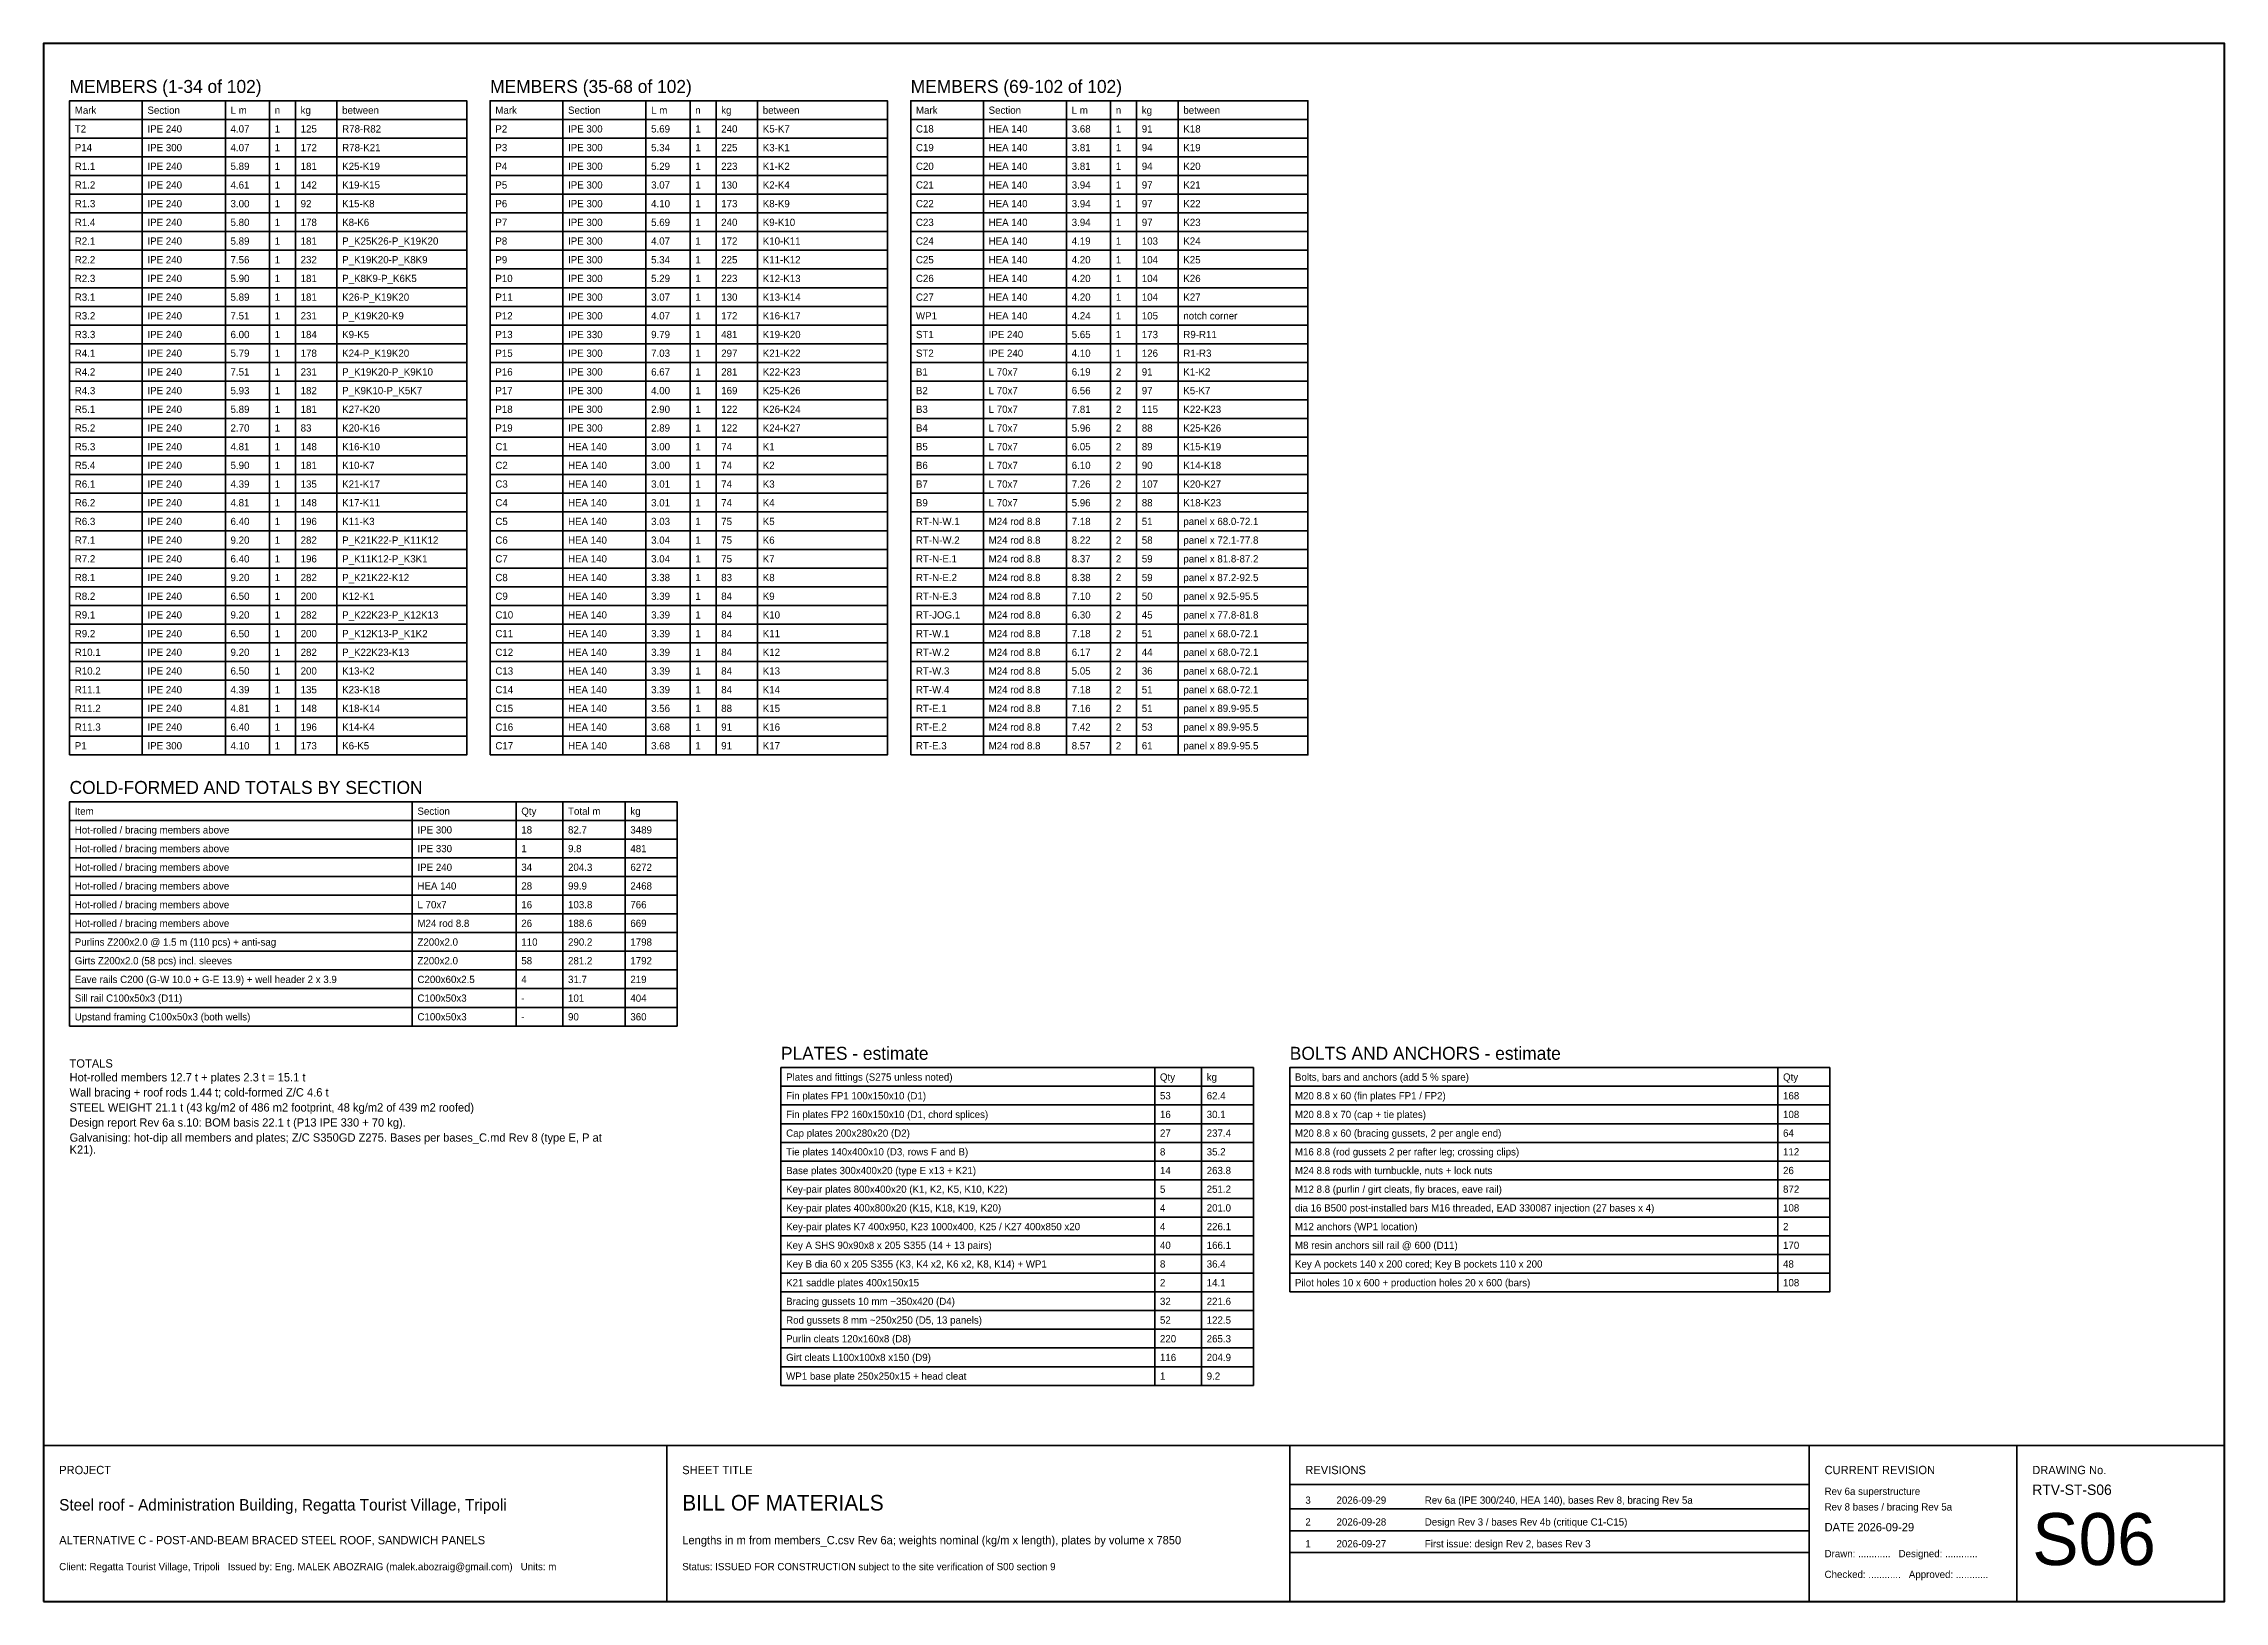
# Model space of a CAD drawing. Header units: metres. Extents: x 10 to 452, y 8 to 38.
# Drawn here: x 310 to 352, y 8 to 38 of the extents above; entities that cross this region are included whole.
import ezdxf

# ---------------------------------------------------------------- set-up
doc = ezdxf.new("R2010")
doc.units = ezdxf.units.M
doc.header["$LTSCALE"] = 0.5
for name, color, linetype, lineweight in [('S-TEXT-DIM', 7, 'CONTINUOUS', 18), ('S-TEXT-NOTE', 7, 'CONTINUOUS', 18), ('S-TITLE', 7, 'CONTINUOUS', 35)]:
    doc.layers.add(name, color=color, linetype=linetype, lineweight=lineweight)

msp = doc.modelspace()

# ---------------------------------------------------------------- texts
at = {"layer": 'S-TEXT-DIM'}
for s, p in [('Mark', (310.6, 36.648)), ('Section', (312, 36.648)), ('L m', (313.6, 36.648)), ('n', (314.45, 36.648)), ('kg', (314.95, 36.648)), ('between', (315.75, 36.648)), ('Mark', (318.7, 36.648)), ('Section', (320.1, 36.648)), ('L m', (321.7, 36.648)), ('n', (322.55, 36.648)), ('kg', (323.05, 36.648)), ('between', (323.85, 36.648)), ('Mark', (326.8, 36.648)), ('Section', (328.2, 36.648)), ('L m', (329.8, 36.648)), ('n', (330.65, 36.648)), ('kg', (331.15, 36.648)), ('between', (331.95, 36.648)), ('T2', (310.6, 36.288)), ('IPE 240', (312, 36.288)), ('4.07', (313.6, 36.288)), ('1', (314.45, 36.288)), ('125', (314.95, 36.288)), ('R78-R82', (315.75, 36.288)), ('P2', (318.7, 36.288)), ('IPE 300', (320.1, 36.288)), ('5.69', (321.7, 36.288)), ('1', (322.55, 36.288)), ('240', (323.05, 36.288)), ('K5-K7', (323.85, 36.288)), ('C18', (326.8, 36.288)), ('HEA 140', (328.2, 36.288)), ('3.68', (329.8, 36.288)), ('1', (330.65, 36.288)), ('91', (331.15, 36.288)), ('K18', (331.95, 36.288)), ('P14', (310.6, 35.928)), ('R1.1', (310.6, 35.568)), ('IPE 300', (312, 35.928)), ('IPE 240', (312, 35.568)), ('4.07', (313.6, 35.928)), ('5.89', (313.6, 35.568)), ('1', (314.45, 35.928)), ('1', (314.45, 35.568)), ('172', (314.95, 35.928)), ('181', (314.95, 35.568)), ('R78-K21', (315.75, 35.928)), ('K25-K19', (315.75, 35.568)), ('P3', (318.7, 35.928)), ('P4', (318.7, 35.568)), ('IPE 300', (320.1, 35.928)), ('IPE 300', (320.1, 35.568)), ('5.34', (321.7, 35.928)), ('5.29', (321.7, 35.568)), ('1', (322.55, 35.928)), ('1', (322.55, 35.568)), ('225', (323.05, 35.928)), ('223', (323.05, 35.568)), ('K3-K1', (323.85, 35.928)), ('K1-K2', (323.85, 35.568)), ('C19', (326.8, 35.928)), ('C20', (326.8, 35.568)), ('HEA 140', (328.2, 35.928)), ('HEA 140', (328.2, 35.568)), ('3.81', (329.8, 35.928)), ('3.81', (329.8, 35.568)), ('1', (330.65, 35.928)), ('1', (330.65, 35.568)), ('94', (331.15, 35.928)), ('94', (331.15, 35.568)), ('K19', (331.95, 35.928)), ('K20', (331.95, 35.568)), ('R1.2', (310.6, 35.208)), ('IPE 240', (312, 35.208)), ('4.61', (313.6, 35.208)), ('1', (314.45, 35.208)), ('142', (314.95, 35.208)), ('K19-K15', (315.75, 35.208)), ('P5', (318.7, 35.208)), ('IPE 300', (320.1, 35.208)), ('3.07', (321.7, 35.208)), ('1', (322.55, 35.208)), ('130', (323.05, 35.208)), ('K2-K4', (323.85, 35.208)), ('C21', (326.8, 35.208)), ('HEA 140', (328.2, 35.208)), ('3.94', (329.8, 35.208)), ('1', (330.65, 35.208)), ('97', (331.15, 35.208)), ('K21', (331.95, 35.208)), ('R1.3', (310.6, 34.848)), ('IPE 240', (312, 34.848)), ('3.00', (313.6, 34.848)), ('1', (314.45, 34.848)), ('92', (314.95, 34.848)), ('K15-K8', (315.75, 34.848)), ('P6', (318.7, 34.848)), ('IPE 300', (320.1, 34.848)), ('4.10', (321.7, 34.848)), ('1', (322.55, 34.848)), ('173', (323.05, 34.848)), ('K8-K9', (323.85, 34.848)), ('C22', (326.8, 34.848)), ('HEA 140', (328.2, 34.848)), ('3.94', (329.8, 34.848)), ('1', (330.65, 34.848)), ('97', (331.15, 34.848)), ('K22', (331.95, 34.848)), ('R1.4', (310.6, 34.488)), ('IPE 240', (312, 34.488)), ('5.80', (313.6, 34.488)), ('1', (314.45, 34.488)), ('178', (314.95, 34.488)), ('K8-K6', (315.75, 34.488)), ('P7', (318.7, 34.488)), ('IPE 300', (320.1, 34.488)), ('5.69', (321.7, 34.488)), ('1', (322.55, 34.488)), ('240', (323.05, 34.488)), ('K9-K10', (323.85, 34.488)), ('C23', (326.8, 34.488)), ('HEA 140', (328.2, 34.488)), ('3.94', (329.8, 34.488)), ('1', (330.65, 34.488)), ('97', (331.15, 34.488)), ('K23', (331.95, 34.488)), ('R2.1', (310.6, 34.128)), ('IPE 240', (312, 34.128)), ('5.89', (313.6, 34.128)), ('1', (314.45, 34.128)), ('181', (314.95, 34.128)), ('P_K25K26-P_K19K20', (315.75, 34.128)), ('P8', (318.7, 34.128)), ('IPE 300', (320.1, 34.128)), ('4.07', (321.7, 34.128)), ('1', (322.55, 34.128)), ('172', (323.05, 34.128)), ('K10-K11', (323.85, 34.128)), ('C24', (326.8, 34.128)), ('HEA 140', (328.2, 34.128)), ('4.19', (329.8, 34.128)), ('1', (330.65, 34.128)), ('103', (331.15, 34.128)), ('K24', (331.95, 34.128)), ('R2.2', (310.6, 33.768)), ('IPE 240', (312, 33.768)), ('7.56', (313.6, 33.768)), ('1', (314.45, 33.768)), ('232', (314.95, 33.768)), ('P_K19K20-P_K8K9', (315.75, 33.768)), ('P9', (318.7, 33.768)), ('IPE 300', (320.1, 33.768)), ('5.34', (321.7, 33.768)), ('1', (322.55, 33.768)), ('225', (323.05, 33.768)), ('K11-K12', (323.85, 33.768)), ('C25', (326.8, 33.768)), ('HEA 140', (328.2, 33.768)), ('4.20', (329.8, 33.768)), ('1', (330.65, 33.768)), ('104', (331.15, 33.768)), ('K25', (331.95, 33.768)), ('R2.3', (310.6, 33.408)), ('R3.1', (310.6, 33.048)), ('IPE 240', (312, 33.408)), ('IPE 240', (312, 33.048)), ('5.90', (313.6, 33.408)), ('5.89', (313.6, 33.048)), ('1', (314.45, 33.408)), ('1', (314.45, 33.048)), ('181', (314.95, 33.408)), ('181', (314.95, 33.048)), ('P_K8K9-P_K6K5', (315.75, 33.408)), ('K26-P_K19K20', (315.75, 33.048)), ('P10', (318.7, 33.408)), ('P11', (318.7, 33.048)), ('IPE 300', (320.1, 33.408)), ('IPE 300', (320.1, 33.048)), ('3.07', (321.7, 33.048)), ('5.29', (321.7, 33.408)), ('1', (322.55, 33.408)), ('1', (322.55, 33.048)), ('223', (323.05, 33.408)), ('130', (323.05, 33.048)), ('K12-K13', (323.85, 33.408)), ('K13-K14', (323.85, 33.048)), ('C26', (326.8, 33.408)), ('C27', (326.8, 33.048)), ('HEA 140', (328.2, 33.408)), ('HEA 140', (328.2, 33.048)), ('4.20', (329.8, 33.408)), ('4.20', (329.8, 33.048)), ('1', (330.65, 33.408)), ('1', (330.65, 33.048)), ('104', (331.15, 33.408)), ('104', (331.15, 33.048)), ('K26', (331.95, 33.408)), ('K27', (331.95, 33.048)), ('R3.2', (310.6, 32.688)), ('IPE 240', (312, 32.688)), ('7.51', (313.6, 32.688)), ('1', (314.45, 32.688)), ('231', (314.95, 32.688)), ('P_K19K20-K9', (315.75, 32.688)), ('P12', (318.7, 32.688)), ('IPE 300', (320.1, 32.688)), ('4.07', (321.7, 32.688)), ('1', (322.55, 32.688)), ('172', (323.05, 32.688)), ('K16-K17', (323.85, 32.688)), ('WP1', (326.8, 32.688)), ('HEA 140', (328.2, 32.688)), ('4.24', (329.8, 32.688)), ('1', (330.65, 32.688)), ('105', (331.15, 32.688)), ('notch corner', (331.95, 32.688)), ('R3.3', (310.6, 32.328)), ('IPE 240', (312, 32.328)), ('6.00', (313.6, 32.328)), ('1', (314.45, 32.328)), ('184', (314.95, 32.328)), ('K9-K5', (315.75, 32.328)), ('P13', (318.7, 32.328)), ('IPE 330', (320.1, 32.328)), ('9.79', (321.7, 32.328)), ('1', (322.55, 32.328)), ('481', (323.05, 32.328)), ('K19-K20', (323.85, 32.328)), ('ST1', (326.8, 32.328)), ('IPE 240', (328.2, 32.328)), ('5.65', (329.8, 32.328)), ('1', (330.65, 32.328)), ('173', (331.15, 32.328)), ('R9-R11', (331.95, 32.328)), ('R4.1', (310.6, 31.968)), ('IPE 240', (312, 31.968)), ('5.79', (313.6, 31.968)), ('1', (314.45, 31.968)), ('178', (314.95, 31.968)), ('K24-P_K19K20', (315.75, 31.968)), ('P15', (318.7, 31.968)), ('IPE 300', (320.1, 31.968)), ('7.03', (321.7, 31.968)), ('1', (322.55, 31.968)), ('297', (323.05, 31.968)), ('K21-K22', (323.85, 31.968)), ('ST2', (326.8, 31.968)), ('IPE 240', (328.2, 31.968)), ('4.10', (329.8, 31.968)), ('1', (330.65, 31.968)), ('126', (331.15, 31.968)), ('R1-R3', (331.95, 31.968)), ('R4.2', (310.6, 31.608)), ('IPE 240', (312, 31.608)), ('7.51', (313.6, 31.608)), ('1', (314.45, 31.608)), ('231', (314.95, 31.608)), ('P_K19K20-P_K9K10', (315.75, 31.608)), ('P16', (318.7, 31.608)), ('IPE 300', (320.1, 31.608)), ('6.67', (321.7, 31.608)), ('1', (322.55, 31.608)), ('281', (323.05, 31.608)), ('K22-K23', (323.85, 31.608)), ('B1', (326.8, 31.608)), ('L 70x7', (328.2, 31.608)), ('6.19', (329.8, 31.608)), ('2', (330.65, 31.608)), ('91', (331.15, 31.608)), ('K1-K2', (331.95, 31.608)), ('R4.3', (310.6, 31.248)), ('IPE 240', (312, 31.248)), ('5.93', (313.6, 31.248)), ('1', (314.45, 31.248)), ('182', (314.95, 31.248)), ('P_K9K10-P_K5K7', (315.75, 31.248)), ('P17', (318.7, 31.248)), ('IPE 300', (320.1, 31.248)), ('4.00', (321.7, 31.248)), ('1', (322.55, 31.248)), ('169', (323.05, 31.248)), ('K25-K26', (323.85, 31.248)), ('B2', (326.8, 31.248)), ('L 70x7', (328.2, 31.248)), ('6.56', (329.8, 31.248)), ('2', (330.65, 31.248)), ('97', (331.15, 31.248)), ('K5-K7', (331.95, 31.248)), ('R5.1', (310.6, 30.888)), ('R5.2', (310.6, 30.528)), ('IPE 240', (312, 30.888)), ('IPE 240', (312, 30.528)), ('5.89', (313.6, 30.888)), ('2.70', (313.6, 30.528)), ('1', (314.45, 30.888)), ('1', (314.45, 30.528)), ('83', (314.95, 30.528)), ('181', (314.95, 30.888)), ('K27-K20', (315.75, 30.888)), ('K20-K16', (315.75, 30.528)), ('P18', (318.7, 30.888)), ('P19', (318.7, 30.528)), ('IPE 300', (320.1, 30.888)), ('IPE 300', (320.1, 30.528)), ('2.90', (321.7, 30.888)), ('2.89', (321.7, 30.528)), ('1', (322.55, 30.888)), ('1', (322.55, 30.528)), ('122', (323.05, 30.888)), ('122', (323.05, 30.528)), ('K26-K24', (323.85, 30.888)), ('K24-K27', (323.85, 30.528)), ('B3', (326.8, 30.888)), ('B4', (326.8, 30.528)), ('L 70x7', (328.2, 30.888)), ('L 70x7', (328.2, 30.528)), ('5.96', (329.8, 30.528)), ('7.81', (329.8, 30.888)), ('2', (330.65, 30.888)), ('2', (330.65, 30.528)), ('88', (331.15, 30.528)), ('115', (331.15, 30.888)), ('K22-K23', (331.95, 30.888)), ('K25-K26', (331.95, 30.528)), ('R5.3', (310.6, 30.168)), ('IPE 240', (312, 30.168)), ('4.81', (313.6, 30.168)), ('1', (314.45, 30.168)), ('148', (314.95, 30.168)), ('K16-K10', (315.75, 30.168)), ('C1', (318.7, 30.168)), ('HEA 140', (320.1, 30.168)), ('3.00', (321.7, 30.168)), ('1', (322.55, 30.168)), ('74', (323.05, 30.168)), ('K1', (323.85, 30.168)), ('B5', (326.8, 30.168)), ('L 70x7', (328.2, 30.168)), ('6.05', (329.8, 30.168)), ('2', (330.65, 30.168)), ('89', (331.15, 30.168)), ('K15-K19', (331.95, 30.168)), ('R5.4', (310.6, 29.808)), ('IPE 240', (312, 29.808)), ('5.90', (313.6, 29.808)), ('1', (314.45, 29.808)), ('181', (314.95, 29.808)), ('K10-K7', (315.75, 29.808)), ('C2', (318.7, 29.808)), ('HEA 140', (320.1, 29.808)), ('3.00', (321.7, 29.808)), ('1', (322.55, 29.808)), ('74', (323.05, 29.808)), ('K2', (323.85, 29.808)), ('B6', (326.8, 29.808)), ('L 70x7', (328.2, 29.808)), ('6.10', (329.8, 29.808)), ('2', (330.65, 29.808)), ('90', (331.15, 29.808)), ('K14-K18', (331.95, 29.808)), ('R6.1', (310.6, 29.448)), ('IPE 240', (312, 29.448)), ('4.39', (313.6, 29.448)), ('1', (314.45, 29.448)), ('135', (314.95, 29.448)), ('K21-K17', (315.75, 29.448)), ('C3', (318.7, 29.448)), ('HEA 140', (320.1, 29.448)), ('3.01', (321.7, 29.448)), ('1', (322.55, 29.448)), ('74', (323.05, 29.448)), ('K3', (323.85, 29.448)), ('B7', (326.8, 29.448)), ('L 70x7', (328.2, 29.448)), ('7.26', (329.8, 29.448)), ('2', (330.65, 29.448)), ('107', (331.15, 29.448)), ('K20-K27', (331.95, 29.448)), ('R6.2', (310.6, 29.088)), ('IPE 240', (312, 29.088)), ('4.81', (313.6, 29.088)), ('1', (314.45, 29.088)), ('148', (314.95, 29.088)), ('K17-K11', (315.75, 29.088)), ('C4', (318.7, 29.088)), ('HEA 140', (320.1, 29.088)), ('3.01', (321.7, 29.088)), ('1', (322.55, 29.088)), ('74', (323.05, 29.088)), ('K4', (323.85, 29.088)), ('B9', (326.8, 29.088)), ('L 70x7', (328.2, 29.088)), ('5.96', (329.8, 29.088)), ('2', (330.65, 29.088)), ('88', (331.15, 29.088)), ('K18-K23', (331.95, 29.088)), ('R6.3', (310.6, 28.728)), ('IPE 240', (312, 28.728)), ('6.40', (313.6, 28.728)), ('1', (314.45, 28.728)), ('196', (314.95, 28.728)), ('K11-K3', (315.75, 28.728)), ('C5', (318.7, 28.728)), ('HEA 140', (320.1, 28.728)), ('3.03', (321.7, 28.728)), ('1', (322.55, 28.728)), ('75', (323.05, 28.728)), ('K5', (323.85, 28.728)), ('RT-N-W.1', (326.8, 28.728)), ('M24 rod 8.8', (328.2, 28.728)), ('7.18', (329.8, 28.728)), ('2', (330.65, 28.728)), ('51', (331.15, 28.728)), ('panel x 68.0-72.1', (331.95, 28.728)), ('R7.1', (310.6, 28.368)), ('R7.2', (310.6, 28.008)), ('IPE 240', (312, 28.368)), ('IPE 240', (312, 28.008)), ('9.20', (313.6, 28.368)), ('6.40', (313.6, 28.008)), ('1', (314.45, 28.368)), ('1', (314.45, 28.008)), ('282', (314.95, 28.368)), ('196', (314.95, 28.008)), ('P_K21K22-P_K11K12', (315.75, 28.368)), ('P_K11K12-P_K3K1', (315.75, 28.008)), ('C6', (318.7, 28.368)), ('C7', (318.7, 28.008)), ('HEA 140', (320.1, 28.368)), ('HEA 140', (320.1, 28.008)), ('3.04', (321.7, 28.368)), ('3.04', (321.7, 28.008)), ('1', (322.55, 28.368)), ('1', (322.55, 28.008)), ('75', (323.05, 28.368)), ('75', (323.05, 28.008)), ('K6', (323.85, 28.368)), ('K7', (323.85, 28.008)), ('RT-N-W.2', (326.8, 28.368)), ('RT-N-E.1', (326.8, 28.008)), ('M24 rod 8.8', (328.2, 28.368)), ('M24 rod 8.8', (328.2, 28.008)), ('8.22', (329.8, 28.368)), ('8.37', (329.8, 28.008)), ('2', (330.65, 28.368)), ('2', (330.65, 28.008)), ('58', (331.15, 28.368)), ('59', (331.15, 28.008)), ('panel x 72.1-77.8', (331.95, 28.368)), ('panel x 81.8-87.2', (331.95, 28.008)), ('R8.1', (310.6, 27.648)), ('IPE 240', (312, 27.648)), ('9.20', (313.6, 27.648)), ('1', (314.45, 27.648)), ('282', (314.95, 27.648)), ('P_K21K22-K12', (315.75, 27.648)), ('C8', (318.7, 27.648)), ('HEA 140', (320.1, 27.648)), ('3.38', (321.7, 27.648)), ('1', (322.55, 27.648)), ('83', (323.05, 27.648)), ('K8', (323.85, 27.648)), ('RT-N-E.2', (326.8, 27.648)), ('M24 rod 8.8', (328.2, 27.648)), ('8.38', (329.8, 27.648)), ('2', (330.65, 27.648)), ('59', (331.15, 27.648)), ('panel x 87.2-92.5', (331.95, 27.648)), ('R8.2', (310.6, 27.288)), ('IPE 240', (312, 27.288)), ('6.50', (313.6, 27.288)), ('1', (314.45, 27.288)), ('200', (314.95, 27.288)), ('K12-K1', (315.75, 27.288)), ('C9', (318.7, 27.288)), ('HEA 140', (320.1, 27.288)), ('3.39', (321.7, 27.288)), ('1', (322.55, 27.288)), ('84', (323.05, 27.288)), ('K9', (323.85, 27.288)), ('RT-N-E.3', (326.8, 27.288)), ('M24 rod 8.8', (328.2, 27.288)), ('7.10', (329.8, 27.288)), ('2', (330.65, 27.288)), ('50', (331.15, 27.288)), ('panel x 92.5-95.5', (331.95, 27.288)), ('R9.1', (310.6, 26.928)), ('IPE 240', (312, 26.928)), ('9.20', (313.6, 26.928)), ('1', (314.45, 26.928)), ('282', (314.95, 26.928)), ('P_K22K23-P_K12K13', (315.75, 26.928)), ('C10', (318.7, 26.928)), ('HEA 140', (320.1, 26.928)), ('3.39', (321.7, 26.928)), ('1', (322.55, 26.928)), ('84', (323.05, 26.928)), ('K10', (323.85, 26.928)), ('RT-JOG.1', (326.8, 26.928)), ('M24 rod 8.8', (328.2, 26.928)), ('6.30', (329.8, 26.928)), ('2', (330.65, 26.928)), ('45', (331.15, 26.928)), ('panel x 77.8-81.8', (331.95, 26.928)), ('R9.2', (310.6, 26.568)), ('IPE 240', (312, 26.568)), ('6.50', (313.6, 26.568)), ('1', (314.45, 26.568)), ('200', (314.95, 26.568)), ('P_K12K13-P_K1K2', (315.75, 26.568)), ('C11', (318.7, 26.568)), ('HEA 140', (320.1, 26.568)), ('3.39', (321.7, 26.568)), ('1', (322.55, 26.568)), ('84', (323.05, 26.568)), ('K11', (323.85, 26.568)), ('RT-W.1', (326.8, 26.568)), ('M24 rod 8.8', (328.2, 26.568)), ('7.18', (329.8, 26.568)), ('2', (330.65, 26.568)), ('51', (331.15, 26.568)), ('panel x 68.0-72.1', (331.95, 26.568)), ('R10.1', (310.6, 26.208)), ('IPE 240', (312, 26.208)), ('9.20', (313.6, 26.208)), ('1', (314.45, 26.208)), ('282', (314.95, 26.208)), ('P_K22K23-K13', (315.75, 26.208)), ('C12', (318.7, 26.208)), ('HEA 140', (320.1, 26.208)), ('3.39', (321.7, 26.208)), ('1', (322.55, 26.208)), ('84', (323.05, 26.208)), ('K12', (323.85, 26.208)), ('RT-W.2', (326.8, 26.208)), ('M24 rod 8.8', (328.2, 26.208)), ('6.17', (329.8, 26.208)), ('2', (330.65, 26.208)), ('44', (331.15, 26.208)), ('panel x 68.0-72.1', (331.95, 26.208)), ('R10.2', (310.6, 25.848)), ('R11.1', (310.6, 25.488)), ('IPE 240', (312, 25.848)), ('IPE 240', (312, 25.488)), ('4.39', (313.6, 25.488)), ('6.50', (313.6, 25.848)), ('1', (314.45, 25.848)), ('1', (314.45, 25.488)), ('200', (314.95, 25.848)), ('135', (314.95, 25.488)), ('K13-K2', (315.75, 25.848)), ('K23-K18', (315.75, 25.488)), ('C13', (318.7, 25.848)), ('C14', (318.7, 25.488)), ('HEA 140', (320.1, 25.848)), ('HEA 140', (320.1, 25.488)), ('3.39', (321.7, 25.848)), ('3.39', (321.7, 25.488)), ('1', (322.55, 25.848)), ('1', (322.55, 25.488)), ('84', (323.05, 25.848)), ('84', (323.05, 25.488)), ('K13', (323.85, 25.848)), ('K14', (323.85, 25.488)), ('RT-W.3', (326.8, 25.848)), ('RT-W.4', (326.8, 25.488)), ('M24 rod 8.8', (328.2, 25.848)), ('M24 rod 8.8', (328.2, 25.488)), ('5.05', (329.8, 25.848)), ('7.18', (329.8, 25.488)), ('2', (330.65, 25.848)), ('2', (330.65, 25.488)), ('36', (331.15, 25.848)), ('51', (331.15, 25.488)), ('panel x 68.0-72.1', (331.95, 25.848)), ('panel x 68.0-72.1', (331.95, 25.488)), ('R11.2', (310.6, 25.128)), ('IPE 240', (312, 25.128)), ('4.81', (313.6, 25.128)), ('1', (314.45, 25.128)), ('148', (314.95, 25.128)), ('K18-K14', (315.75, 25.128)), ('C15', (318.7, 25.128)), ('HEA 140', (320.1, 25.128)), ('3.56', (321.7, 25.128)), ('1', (322.55, 25.128)), ('88', (323.05, 25.128)), ('K15', (323.85, 25.128)), ('RT-E.1', (326.8, 25.128)), ('M24 rod 8.8', (328.2, 25.128)), ('7.16', (329.8, 25.128)), ('2', (330.65, 25.128)), ('51', (331.15, 25.128)), ('panel x 89.9-95.5', (331.95, 25.128)), ('R11.3', (310.6, 24.768)), ('IPE 240', (312, 24.768)), ('6.40', (313.6, 24.768)), ('1', (314.45, 24.768)), ('196', (314.95, 24.768)), ('K14-K4', (315.75, 24.768)), ('C16', (318.7, 24.768)), ('HEA 140', (320.1, 24.768)), ('3.68', (321.7, 24.768)), ('1', (322.55, 24.768)), ('91', (323.05, 24.768)), ('K16', (323.85, 24.768)), ('RT-E.2', (326.8, 24.768)), ('M24 rod 8.8', (328.2, 24.768)), ('7.42', (329.8, 24.768)), ('2', (330.65, 24.768)), ('53', (331.15, 24.768)), ('panel x 89.9-95.5', (331.95, 24.768)), ('P1', (310.6, 24.408)), ('IPE 300', (312, 24.408)), ('4.10', (313.6, 24.408)), ('1', (314.45, 24.408)), ('173', (314.95, 24.408)), ('K6-K5', (315.75, 24.408)), ('C17', (318.7, 24.408)), ('HEA 140', (320.1, 24.408)), ('3.68', (321.7, 24.408)), ('1', (322.55, 24.408)), ('91', (323.05, 24.408)), ('K17', (323.85, 24.408)), ('RT-E.3', (326.8, 24.408)), ('M24 rod 8.8', (328.2, 24.408)), ('8.57', (329.8, 24.408)), ('2', (330.65, 24.408)), ('61', (331.15, 24.408)), ('panel x 89.9-95.5', (331.95, 24.408)), ('Item', (310.6, 23.148)), ('Section', (317.2, 23.148)), ('Qty', (319.2, 23.148)), ('Total m', (320.1, 23.148)), ('kg', (321.3, 23.148)), ('Hot-rolled / bracing members above', (310.6, 22.788)), ('IPE 300', (317.2, 22.788)), ('18', (319.2, 22.788)), ('82.7', (320.1, 22.788)), ('3489', (321.3, 22.788)), ('Hot-rolled / bracing members above', (310.6, 22.428)), ('IPE 330', (317.2, 22.428)), ('1', (319.2, 22.428)), ('9.8', (320.1, 22.428)), ('481', (321.3, 22.428)), ('Hot-rolled / bracing members above', (310.6, 22.068)), ('Hot-rolled / bracing members above', (310.6, 21.708)), ('HEA 140', (317.2, 21.708)), ('IPE 240', (317.2, 22.068)), ('34', (319.2, 22.068)), ('28', (319.2, 21.708)), ('99.9', (320.1, 21.708)), ('204.3', (320.1, 22.068)), ('2468', (321.3, 21.708)), ('6272', (321.3, 22.068)), ('Hot-rolled / bracing members above', (310.6, 21.348)), ('L 70x7', (317.2, 21.348)), ('16', (319.2, 21.348)), ('103.8', (320.1, 21.348)), ('766', (321.3, 21.348)), ('Hot-rolled / bracing members above', (310.6, 20.988)), ('M24 rod 8.8', (317.2, 20.988)), ('26', (319.2, 20.988)), ('188.6', (320.1, 20.988)), ('669', (321.3, 20.988)), ('Purlins Z200x2.0 @ 1.5 m (110 pcs) + anti-sag', (310.6, 20.628)), ('Z200x2.0', (317.2, 20.628)), ('110', (319.2, 20.628)), ('290.2', (320.1, 20.628)), ('1798', (321.3, 20.628)), ('Girts Z200x2.0 (58 pcs) incl. sleeves', (310.6, 20.268)), ('Z200x2.0', (317.2, 20.268)), ('58', (319.2, 20.268)), ('281.2', (320.1, 20.268)), ('1792', (321.3, 20.268)), ('Eave rails C200 (G-W 10.0 + G-E 13.9) + well header 2 x 3.9', (310.6, 19.908)), ('C200x60x2.5', (317.2, 19.908)), ('4', (319.2, 19.908)), ('31.7', (320.1, 19.908)), ('219', (321.3, 19.908)), ('Sill rail C100x50x3 (D11)', (310.6, 19.548)), ('Upstand framing C100x50x3 (both wells)', (310.6, 19.188)), ('C100x50x3', (317.2, 19.548)), ('C100x50x3', (317.2, 19.188)), ('-', (319.2, 19.548)), ('90', (320.1, 19.188)), ('101', (320.1, 19.548)), ('404', (321.3, 19.548)), ('360', (321.3, 19.188)), ('-', (319.2, 19.188)), ('Plates and fittings (S275 unless noted)', (324.3, 18.028)), ('Qty', (331.5, 18.028)), ('kg', (332.4, 18.028)), ('Bolts, bars and anchors (add 5 % spare)', (334.1, 18.028)), ('Qty', (343.5, 18.028)), ('Fin plates FP1 100x150x10 (D1)', (324.3, 17.668)), ('53', (331.5, 17.668)), ('62.4', (332.4, 17.668)), ('M20 8.8 x 60 (fin plates FP1 / FP2)', (334.1, 17.668)), ('168', (343.5, 17.668)), ('Fin plates FP2 160x150x10 (D1, chord splices)', (324.3, 17.308)), ('16', (331.5, 17.308)), ('30.1', (332.4, 17.308)), ('M20 8.8 x 70 (cap + tie plates)', (334.1, 17.308)), ('108', (343.5, 17.308)), ('Cap plates 200x280x20 (D2)', (324.3, 16.948)), ('27', (331.5, 16.948)), ('237.4', (332.4, 16.948)), ('M20 8.8 x 60 (bracing gussets, 2 per angle end)', (334.1, 16.948)), ('64', (343.5, 16.948)), ('Tie plates 140x400x10 (D3, rows F and B)', (324.3, 16.588)), ('8', (331.5, 16.588)), ('35.2', (332.4, 16.588)), ('M16 8.8 (rod gussets 2 per rafter leg; crossing clips)', (334.1, 16.588)), ('112', (343.5, 16.588)), ('Base plates 300x400x20 (type E x13 + K21)', (324.3, 16.228)), ('Key-pair plates 800x400x20 (K1, K2, K5, K10, K22)', (324.3, 15.868)), ('5', (331.5, 15.868)), ('14', (331.5, 16.228)), ('263.8', (332.4, 16.228)), ('251.2', (332.4, 15.868)), ('M24 8.8 rods with turnbuckle, nuts + lock nuts', (334.1, 16.228)), ('M12 8.8 (purlin / girt cleats, fly braces, eave rail)', (334.1, 15.868)), ('872', (343.5, 15.868)), ('26', (343.5, 16.228)), ('Key-pair plates 400x800x20 (K15, K18, K19, K20)', (324.3, 15.508)), ('4', (331.5, 15.508)), ('201.0', (332.4, 15.508)), ('dia 16 B500 post-installed bars M16 threaded, EAD 330087 injection (27 bases x 4)', (334.1, 15.508)), ('108', (343.5, 15.508)), ('Key-pair plates K7 400x950, K23 1000x400, K25 / K27 400x850 x20', (324.3, 15.148)), ('4', (331.5, 15.148)), ('226.1', (332.4, 15.148)), ('M12 anchors (WP1 location)', (334.1, 15.148)), ('2', (343.5, 15.148)), ('Key A SHS 90x90x8 x 205 S355 (14 + 13 pairs)', (324.3, 14.788)), ('40', (331.5, 14.788)), ('166.1', (332.4, 14.788)), ('M8 resin anchors sill rail @ 600 (D11)', (334.1, 14.788)), ('170', (343.5, 14.788)), ('Key B dia 60 x 205 S355 (K3, K4 x2, K6 x2, K8, K14) + WP1', (324.3, 14.428)), ('8', (331.5, 14.428)), ('36.4', (332.4, 14.428)), ('Key A pockets 140 x 200 cored; Key B pockets 110 x 200', (334.1, 14.428)), ('48', (343.5, 14.428)), ('K21 saddle plates 400x150x15', (324.3, 14.068)), ('2', (331.5, 14.068)), ('14.1', (332.4, 14.068)), ('Pilot holes 10 x 600 + production holes 20 x 600 (bars)', (334.1, 14.068)), ('108', (343.5, 14.068)), ('Bracing gussets 10 mm ~350x420 (D4)', (324.3, 13.708)), ('Rod gussets 8 mm ~250x250 (D5, 13 panels)', (324.3, 13.348)), ('32', (331.5, 13.708)), ('52', (331.5, 13.348)), ('221.6', (332.4, 13.708)), ('122.5', (332.4, 13.348)), ('Purlin cleats 120x160x8 (D8)', (324.3, 12.988)), ('220', (331.5, 12.988)), ('265.3', (332.4, 12.988)), ('Girt cleats L100x100x8 x150 (D9)', (324.3, 12.628)), ('116', (331.5, 12.628)), ('204.9', (332.4, 12.628)), ('WP1 base plate 250x250x15 + head cleat', (324.3, 12.268)), ('1', (331.5, 12.268)), ('9.2', (332.4, 12.268))]:
    msp.add_text(s, height=0.14, dxfattribs=at).set_placement(p)
at = {"layer": 'S-TEXT-NOTE'}
for s, height, p in [('MEMBERS (1-34 of 102)', 0.25, (310.5, 37.05)), ('MEMBERS (35-68 of 102)', 0.25, (318.6, 37.05)), ('MEMBERS (69-102 of 102)', 0.25, (326.7, 37.05)), ('COLD-FORMED AND TOTALS BY SECTION', 0.25, (310.5, 23.55)), ('PLATES - estimate', 0.25, (324.2, 18.43)), ('BOLTS AND ANCHORS - estimate', 0.25, (334, 18.43)), ('TOTALS', 0.16, (310.5, 18.28)), ('Hot-rolled members 12.7 t + plates 2.3 t = 15.1 t', 0.16, (310.5, 18.0132)), ('Wall bracing + roof rods 1.44 t; cold-formed Z/C 4.6 t', 0.16, (310.5, 17.7232)), ('STEEL WEIGHT 21.1 t (43 kg/m2 of 486 m2 footprint, 48 kg/m2 of 439 m2 roofed)', 0.16, (310.5, 17.4332)), ('Design report Rev 6a s.10: BOM basis 22.1 t (P13 IPE 330 + 70 kg).', 0.16, (310.5, 17.1432)), ('Galvanising: hot-dip all members and plates; Z/C S350GD Z275. Bases per bases_C.md Rev 8 (type E, P at', 0.16, (310.5, 16.8532)), ('K21).', 0.16, (310.5, 16.6212)), ('PROJECT', 0.16, (310.3, 10.45)), ('SHEET TITLE', 0.16, (322.3, 10.45)), ('REVISIONS', 0.16, (334.3, 10.45)), ('CURRENT REVISION', 0.16, (344.3, 10.45)), ('DRAWING No.', 0.16, (348.3, 10.45)), ('Rev 6a superstructure', 0.14, (344.3, 10.05)), ('RTV-ST-S06', 0.2, (348.3, 10.05)), ('Steel roof - Administration Building, Regatta Tourist Village, Tripoli', 0.22, (310.3, 9.75)), ('BILL OF MATERIALS', 0.3, (322.3, 9.75)), ('3', 0.14, (334.3, 9.88)), ('2026-09-29', 0.14, (334.9, 9.88)), ('Rev 6a (IPE 300/240, HEA 140), bases Rev 8, bracing Rev 5a', 0.14, (336.6, 9.88)), ('Rev 8 bases / bracing Rev 5a', 0.14, (344.3, 9.75)), ('S06', 1, (348.3, 8.7)), ('ALTERNATIVE C - POST-AND-BEAM BRACED STEEL ROOF, SANDWICH PANELS', 0.16, (310.3, 9.1)), ('Lengths in m from members_C.csv Rev 6a; weights nominal (kg/m x length), plates by volume x 7850', 0.16, (322.3, 9.1)), ('2', 0.14, (334.3, 9.46)), ('2026-09-28', 0.14, (334.9, 9.46)), ('Design Rev 3 / bases Rev 4b (critique C1-C15)', 0.14, (336.6, 9.46)), ('DATE 2026-09-29', 0.16, (344.3, 9.35)), ('1', 0.14, (334.3, 9.04)), ('2026-09-27', 0.14, (334.9, 9.04)), ('First issue: design Rev 2, bases Rev 3', 0.14, (336.6, 9.04)), ('Drawn: ............   Designed: ............', 0.14, (344.3, 8.85)), ('Client: Regatta Tourist Village, Tripoli   Issued by: Eng. MALEK ABOZRAIG (malek.abozraig@gmail.com)   Units: m', 0.14, (310.3, 8.6)), ('Status: ISSUED FOR CONSTRUCTION subject to the site verification of S00 section 9', 0.14, (322.3, 8.6)), ('Checked: ............   Approved: ............', 0.14, (344.3, 8.45))]:
    msp.add_text(s, height=height, dxfattribs=at).set_placement(p)

# ---------------------------------------------------------------- linework, layer by layer
at = {"layer": 'S-TITLE'}
for p, q in [((310.5, 36.54), (318.15, 36.54)), ((311.9, 24.3), (311.9, 36.9)), ((313.5, 24.3), (313.5, 36.9)), ((314.35, 24.3), (314.35, 36.9)), ((314.85, 24.3), (314.85, 36.9)), ((315.65, 24.3), (315.65, 36.9)), ((318.6, 36.54), (326.25, 36.54)), ((320, 24.3), (320, 36.9)), ((321.6, 24.3), (321.6, 36.9)), ((322.45, 24.3), (322.45, 36.9)), ((322.95, 24.3), (322.95, 36.9)), ((323.75, 24.3), (323.75, 36.9)), ((326.7, 36.54), (334.35, 36.54)), ((328.1, 24.3), (328.1, 36.9)), ((329.7, 24.3), (329.7, 36.9)), ((330.55, 24.3), (330.55, 36.9)), ((331.05, 24.3), (331.05, 36.9)), ((331.85, 24.3), (331.85, 36.9)), ((310.5, 36.18), (318.15, 36.18)), ((318.6, 36.18), (326.25, 36.18)), ((326.7, 36.18), (334.35, 36.18)), ((310.5, 35.82), (318.15, 35.82)), ((318.6, 35.82), (326.25, 35.82)), ((326.7, 35.82), (334.35, 35.82)), ((310.5, 35.46), (318.15, 35.46)), ((318.6, 35.46), (326.25, 35.46)), ((326.7, 35.46), (334.35, 35.46)), ((310.5, 35.1), (318.15, 35.1)), ((318.6, 35.1), (326.25, 35.1)), ((326.7, 35.1), (334.35, 35.1)), ((310.5, 34.74), (318.15, 34.74)), ((318.6, 34.74), (326.25, 34.74)), ((326.7, 34.74), (334.35, 34.74)), ((310.5, 34.38), (318.15, 34.38)), ((310.5, 34.02), (318.15, 34.02)), ((318.6, 34.38), (326.25, 34.38)), ((318.6, 34.02), (326.25, 34.02)), ((326.7, 34.38), (334.35, 34.38)), ((326.7, 34.02), (334.35, 34.02)), ((310.5, 33.66), (318.15, 33.66)), ((318.6, 33.66), (326.25, 33.66)), ((326.7, 33.66), (334.35, 33.66)), ((310.5, 33.3), (318.15, 33.3)), ((318.6, 33.3), (326.25, 33.3)), ((326.7, 33.3), (334.35, 33.3)), ((310.5, 32.94), (318.15, 32.94)), ((318.6, 32.94), (326.25, 32.94)), ((326.7, 32.94), (334.35, 32.94)), ((310.5, 32.58), (318.15, 32.58)), ((318.6, 32.58), (326.25, 32.58)), ((326.7, 32.58), (334.35, 32.58)), ((310.5, 32.22), (318.15, 32.22)), ((318.6, 32.22), (326.25, 32.22)), ((326.7, 32.22), (334.35, 32.22)), ((310.5, 31.86), (318.15, 31.86)), ((310.5, 31.5), (318.15, 31.5)), ((318.6, 31.86), (326.25, 31.86)), ((318.6, 31.5), (326.25, 31.5)), ((326.7, 31.86), (334.35, 31.86)), ((326.7, 31.5), (334.35, 31.5)), ((310.5, 31.14), (318.15, 31.14)), ((318.6, 31.14), (326.25, 31.14)), ((326.7, 31.14), (334.35, 31.14)), ((310.5, 30.78), (318.15, 30.78)), ((318.6, 30.78), (326.25, 30.78)), ((326.7, 30.78), (334.35, 30.78)), ((310.5, 30.42), (318.15, 30.42)), ((318.6, 30.42), (326.25, 30.42)), ((326.7, 30.42), (334.35, 30.42)), ((310.5, 30.06), (318.15, 30.06)), ((318.6, 30.06), (326.25, 30.06)), ((326.7, 30.06), (334.35, 30.06)), ((310.5, 29.7), (318.15, 29.7)), ((318.6, 29.7), (326.25, 29.7)), ((326.7, 29.7), (334.35, 29.7)), ((310.5, 29.34), (318.15, 29.34)), ((310.5, 28.98), (318.15, 28.98)), ((318.6, 29.34), (326.25, 29.34)), ((318.6, 28.98), (326.25, 28.98)), ((326.7, 29.34), (334.35, 29.34)), ((326.7, 28.98), (334.35, 28.98)), ((310.5, 28.62), (318.15, 28.62)), ((318.6, 28.62), (326.25, 28.62)), ((326.7, 28.62), (334.35, 28.62)), ((310.5, 28.26), (318.15, 28.26)), ((318.6, 28.26), (326.25, 28.26)), ((326.7, 28.26), (334.35, 28.26)), ((310.5, 27.9), (318.15, 27.9)), ((318.6, 27.9), (326.25, 27.9)), ((326.7, 27.9), (334.35, 27.9)), ((310.5, 27.54), (318.15, 27.54)), ((318.6, 27.54), (326.25, 27.54)), ((326.7, 27.54), (334.35, 27.54)), ((310.5, 27.18), (318.15, 27.18)), ((318.6, 27.18), (326.25, 27.18)), ((326.7, 27.18), (334.35, 27.18)), ((310.5, 26.82), (318.15, 26.82)), ((310.5, 26.46), (318.15, 26.46)), ((318.6, 26.82), (326.25, 26.82)), ((318.6, 26.46), (326.25, 26.46)), ((326.7, 26.82), (334.35, 26.82)), ((326.7, 26.46), (334.35, 26.46)), ((310.5, 26.1), (318.15, 26.1)), ((318.6, 26.1), (326.25, 26.1)), ((326.7, 26.1), (334.35, 26.1)), ((310.5, 25.74), (318.15, 25.74)), ((318.6, 25.74), (326.25, 25.74)), ((326.7, 25.74), (334.35, 25.74)), ((310.5, 25.38), (318.15, 25.38)), ((318.6, 25.38), (326.25, 25.38)), ((326.7, 25.38), (334.35, 25.38)), ((310.5, 25.02), (318.15, 25.02)), ((318.6, 25.02), (326.25, 25.02)), ((326.7, 25.02), (334.35, 25.02)), ((310.5, 24.66), (318.15, 24.66)), ((318.6, 24.66), (326.25, 24.66)), ((326.7, 24.66), (334.35, 24.66)), ((317.1, 19.08), (317.1, 23.4)), ((319.1, 19.08), (319.1, 23.4)), ((320, 19.08), (320, 23.4)), ((321.2, 19.08), (321.2, 23.4)), ((310.5, 23.04), (322.2, 23.04)), ((310.5, 22.68), (322.2, 22.68)), ((310.5, 22.32), (322.2, 22.32)), ((310.5, 21.96), (322.2, 21.96)), ((310.5, 21.6), (322.2, 21.6)), ((310.5, 21.24), (322.2, 21.24)), ((310.5, 20.88), (322.2, 20.88)), ((310.5, 20.52), (322.2, 20.52)), ((310.5, 20.16), (322.2, 20.16)), ((310.5, 19.8), (322.2, 19.8)), ((310.5, 19.44), (322.2, 19.44)), ((331.4, 12.16), (331.4, 18.28)), ((332.3, 12.16), (332.3, 18.28)), ((343.4, 13.96), (343.4, 18.28)), ((324.2, 17.92), (333.3, 17.92)), ((334, 17.92), (344.4, 17.92)), ((324.2, 17.56), (333.3, 17.56)), ((334, 17.56), (344.4, 17.56)), ((324.2, 17.2), (333.3, 17.2)), ((324.2, 16.84), (333.3, 16.84)), ((334, 17.2), (344.4, 17.2)), ((334, 16.84), (344.4, 16.84)), ((324.2, 16.48), (333.3, 16.48)), ((334, 16.48), (344.4, 16.48)), ((324.2, 16.12), (333.3, 16.12)), ((334, 16.12), (344.4, 16.12)), ((324.2, 15.76), (333.3, 15.76)), ((334, 15.76), (344.4, 15.76)), ((324.2, 15.4), (333.3, 15.4)), ((334, 15.4), (344.4, 15.4)), ((324.2, 15.04), (333.3, 15.04)), ((334, 15.04), (344.4, 15.04)), ((324.2, 14.68), (333.3, 14.68)), ((324.2, 14.32), (333.3, 14.32)), ((334, 14.68), (344.4, 14.68)), ((334, 14.32), (344.4, 14.32)), ((324.2, 13.96), (333.3, 13.96)), ((324.2, 13.6), (333.3, 13.6)), ((324.2, 13.24), (333.3, 13.24)), ((324.2, 12.88), (333.3, 12.88)), ((324.2, 12.52), (333.3, 12.52)), ((310, 11), (352, 11)), ((322, 8), (322, 11)), ((334, 8), (334, 11)), ((344, 8), (344, 11)), ((348, 8), (348, 11)), ((334, 10.25), (344, 10.25)), ((334, 9.78), (344, 9.78)), ((334, 9.36), (344, 9.36)), ((334, 8.94), (344, 8.94))]:
    msp.add_line(p, q, dxfattribs=at)
at = {"layer": 'S-TITLE', "lineweight": 70}
msp.add_lwpolyline([(310, 8), (352, 8), (352, 38), (310, 38)], close=True, dxfattribs=at)
at = {"layer": 'S-TITLE'}
for points in [[(310.5, 24.3), (318.15, 24.3), (318.15, 36.9), (310.5, 36.9)], [(318.6, 24.3), (326.25, 24.3), (326.25, 36.9), (318.6, 36.9)], [(326.7, 24.3), (334.35, 24.3), (334.35, 36.9), (326.7, 36.9)], [(310.5, 19.08), (322.2, 19.08), (322.2, 23.4), (310.5, 23.4)], [(324.2, 12.16), (333.3, 12.16), (333.3, 18.28), (324.2, 18.28)], [(334, 13.96), (344.4, 13.96), (344.4, 18.28), (334, 18.28)]]:
    msp.add_lwpolyline(points, close=True, dxfattribs=at)

msp.set_redraw_order([(e.dxf.handle, doc.entitydb.next_handle()) for e in msp.query("TEXT MTEXT ATTDEF DIMENSION ARC_DIMENSION")])  # texts and dimensions are drawn at this point

doc.saveas('drawing.dxf')
